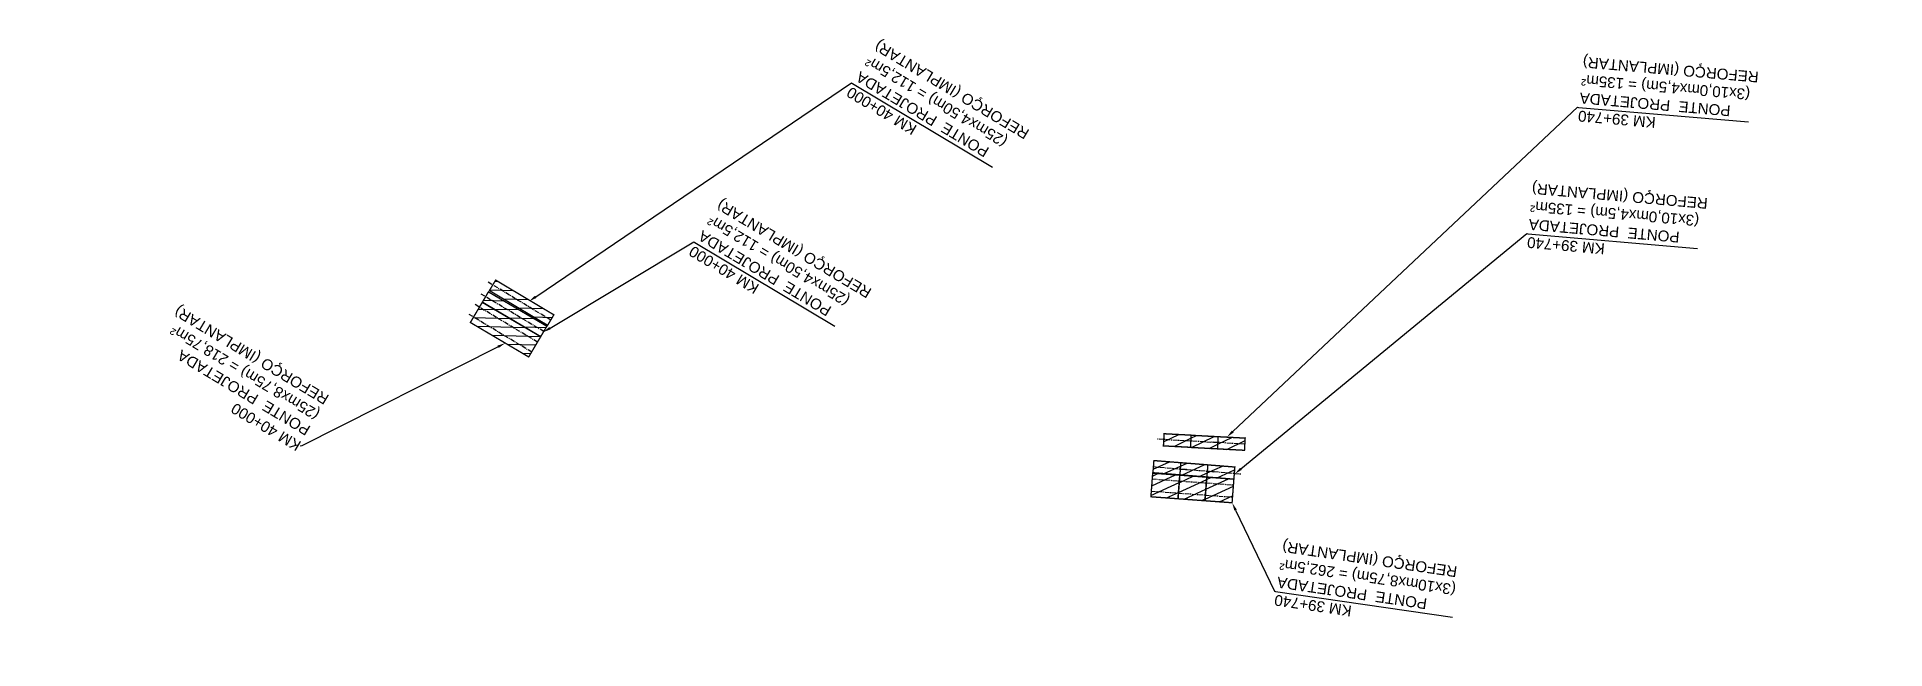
# Model space of a CAD drawing. Header units: metres. Extents: x 288915 to 323983, y 7382661 to 7464883.
# Drawn here: x 320757 to 321439, y 7424650 to 7424877 of the extents above; entities that cross this region are included whole.
import ezdxf
from ezdxf import colors
from ezdxf.entities.mleader import LeaderData, LeaderLine
from ezdxf.math import Vec2, Vec3

# ---------------------------------------------------------------- set-up
doc = ezdxf.new("R2010")
doc.units = ezdxf.units.M
doc.linetypes.add('CENTER', pattern=[50.800000000000004, 31.75, -6.35, 6.35, -6.35])
for name, color, linetype in [('_DRENAGEM _TEXTOS_TIC', 2, 'Continuous'), ('_PASS. INFERIOR A CONSTRUIR', 10, 'Continuous'), ('A-IMAGENS', 255, 'Continuous')]:
    doc.layers.add(name, color=color, linetype=linetype)
doc.styles.add('SIMPLEX', font='simplex.shx')

# ---------------------------------------------------------------- blocks, each defined once
blk = doc.blocks.new('PONTE SIMPLES 10 - MRS')
at = {"layer": '_PASS. INFERIOR A CONSTRUIR', "lineweight": -3}
h = blk.add_hatch(dxfattribs=at)
h.set_pattern_fill('ANSI31', color=160, scale=0.9999999999999997, angle=-42.12060717935838)
h.set_pattern_definition([(120, (-55.23883416689932, 51.95889081666246), (-2.749630657015592, -1.587499999999998), [])])
h.paths.add_polyline_path([(-63.86999645642936, 95.1945745148696), (-59.37153994012624, 95.26468816306442), (-59.54506766051054, 105.2593851555139), (-64.04353798925877, 105.1901692235842)])
at = {"layer": '_PASS. INFERIOR A CONSTRUIR', "color": 160, "lineweight": 30, "const_width": 0.4999999999999998, "flags": 128}
blk.add_lwpolyline([(-63.86999645642936, 95.1945745148696), (-59.37153994012624, 95.26468816306442), (-59.54506766051054, 105.2593851555139), (-64.04353798925877, 105.1901692235842)], close=True, dxfattribs=at)
at = {"layer": 'A-IMAGENS', "color": 160, "linetype": 'CENTER', "ltscale": 0.05}
blk.add_line((-61.6202627485618, 95.22919015213847), (-61.72417731489986, 107.8140683718957), dxfattribs=at)
blk = doc.blocks.new('PONTE SIMPLES 10')
at = {"layer": '_PASS. INFERIOR A CONSTRUIR', "lineweight": -3}
h = blk.add_hatch(dxfattribs=at)
h.set_pattern_fill('ANSI31', color=256, scale=0.9999999999999998, angle=-42.12060717935838)
h.set_pattern_definition([(120, (-1.862645149230957e-09, 52.61710597015917), (-2.749630657015592, -1.587499999999999), [])])
h.paths.add_polyline_path([(-8.631162291392684, 95.85278966836631), (-4.132705775089562, 95.92290331656113), (-4.306233495473862, 105.9176003090106), (-8.804703824222088, 105.8483843770809)])
at = {"layer": '_PASS. INFERIOR A CONSTRUIR', "lineweight": 30, "const_width": 0.4999999999999999, "flags": 128}
blk.add_lwpolyline([(-8.631162291392684, 95.85278966836631), (-4.132705775089562, 95.92290331656113), (-4.306233495473862, 105.9176003090106), (-8.804703824222088, 105.8483843770809)], close=True, dxfattribs=at)
at = {"layer": 'A-IMAGENS', "color": 20, "linetype": 'CENTER', "ltscale": 0.05}
blk.add_line((-6.381428583525121, 95.88740530563518), (-6.485343149863183, 108.4722835253924), dxfattribs=at)
blk = doc.blocks.new('PONTE DUPLA 10')
at = {"layer": '_PASS. INFERIOR A CONSTRUIR', "lineweight": -3}
h = blk.add_hatch(dxfattribs=at)
h.set_pattern_fill('ANSI31', color=256, scale=0.9999999999999998, angle=-42.12060717935838)
h.set_pattern_definition([(120, (42.9488495644182, 53.13832125486806), (-2.749630657015592, -1.587499999999999), [])])
h.paths.add_polyline_path([(34.31768727488816, 96.3740049530752), (43.06420028023422, 96.5103047164157), (42.88954650983214, 106.5850133788772), (34.14301969204098, 106.4496113318019)])
at = {"layer": '_PASS. INFERIOR A CONSTRUIR', "lineweight": 30, "const_width": 0.4999999999999999, "flags": 128}
blk.add_lwpolyline([(34.31768727488816, 96.3740049530752), (43.06420028023422, 96.5103047164157), (42.88954650983214, 106.5850133788772), (34.14301969204098, 106.4496113318019)], close=True, dxfattribs=at)
at = {"layer": 'A-IMAGENS', "color": 20, "linetype": 'CENTER', "ltscale": 0.05}
for p, q in [((36.26662112003113, 106.4783127185638), (36.44128179665575, 96.4031551979697)), ((40.765945081842, 106.5563119921153), (40.94060575846662, 96.48115447152121))]:
    blk.add_line(p, q, dxfattribs=at)
blk = doc.blocks.new('PONTE SIMPLES 25')
at = {"layer": '_PASS. INFERIOR A CONSTRUIR', "lineweight": -3}
h = blk.add_hatch(dxfattribs=at)
h.set_pattern_fill('ANSI31', color=256, scale=0.9999999999999998, angle=-42.12060717935838)
h.set_pattern_definition([(120, (-9.313225746154785e-10, 150.4700311566703), (-2.749630657015592, -1.587499999999999), [])])
h.paths.add_polyline_path([(-8.631162289530039, 193.7057148544118), (-4.132705774158239, 193.7758285030723), (-4.517862197943032, 218.8078507753089), (-9.016332526691258, 218.7386348433793)])
at = {"layer": '_PASS. INFERIOR A CONSTRUIR', "lineweight": 30, "const_width": 0.4999999999999999, "flags": 128}
blk.add_lwpolyline([(-8.631162289530039, 193.7057148544118), (-4.132705774158239, 193.7758285030723), (-4.517862197943032, 218.8078507753089), (-9.016332526691258, 218.7386348433793)], close=True, dxfattribs=at)
at = {"layer": 'A-IMAGENS', "color": 20, "linetype": 'CENTER', "ltscale": 0.05}
blk.add_line((-6.381428582593799, 193.7403304916807), (-6.605774007737637, 220.9103408339433), dxfattribs=at)
blk = doc.blocks.new('PONTE SIMPLES 25 - MRS')
at = {"layer": '_PASS. INFERIOR A CONSTRUIR', "lineweight": -3}
h = blk.add_hatch(dxfattribs=at)
h.set_pattern_fill('ANSI31', color=160, scale=0.9999999999999996, angle=-42.12060717935838)
h.set_pattern_definition([(120, (-55.238834165968, 149.8118160027079), (-2.749630657015591, -1.587499999999998), [])])
h.paths.add_polyline_path([(-63.86999645363539, 193.0474996999837), (-59.37153993919492, 193.1176133486442), (-59.75669636297971, 218.1496356213465), (-64.25516669172794, 218.0804196894169)])
at = {"layer": '_PASS. INFERIOR A CONSTRUIR', "color": 160, "lineweight": 30, "const_width": 0.4999999999999998, "flags": 128}
blk.add_lwpolyline([(-63.86999645363539, 193.0474996999837), (-59.37153993919492, 193.1176133486442), (-59.75669636297971, 218.1496356213465), (-64.25516669172794, 218.0804196894169)], close=True, dxfattribs=at)
at = {"layer": 'A-IMAGENS', "color": 160, "linetype": 'CENTER', "ltscale": 0.05}
blk.add_line((-61.62026274763048, 193.0821153377183), (-61.84460817277431, 220.2521256795153), dxfattribs=at)
blk = doc.blocks.new('PONTE DUPLA 25')
at = {"layer": '_PASS. INFERIOR A CONSTRUIR', "lineweight": -3}
h = blk.add_hatch(dxfattribs=at)
h.set_pattern_fill('ANSI31', color=256, scale=0.9999999999999998, angle=-42.12060717935838)
h.set_pattern_definition([(120, (42.94884956534952, 150.9912464409135), (-2.749630657015592, -1.587499999999999), [])])
h.paths.add_polyline_path([(34.31768727581948, 194.2269301391207), (43.06420028116554, 194.3632299024612), (42.67904385738075, 219.3952521751635), (33.93251703865826, 219.2598501280881)])
at = {"layer": '_PASS. INFERIOR A CONSTRUIR', "lineweight": 30, "const_width": 0.4999999999999999, "flags": 128}
blk.add_lwpolyline([(34.31768727581948, 194.2269301391207), (43.06420028116554, 194.3632299024612), (42.67904385738075, 219.3952521751635), (33.93251703865826, 219.2598501280881)], close=True, dxfattribs=at)
at = {"layer": 'A-IMAGENS', "color": 20, "linetype": 'CENTER', "ltscale": 0.05}
for p, q in [((36.44729412576974, 194.2165248588728), (36.22294869969458, 221.3865352011355)), ((40.69714925140011, 194.2516163272567), (40.47280382532495, 221.4216266695194))]:
    blk.add_line(p, q, dxfattribs=at)

msp = doc.modelspace()

# ---------------------------------------------------------------- block references
at = {"layer": 'A-IMAGENS'}
for name, p, rotation in [('PONTE SIMPLES 25', (321112.6143220501, 7424672.275520748), 58.63835627457404), ('PONTE SIMPLES 25 - MRS', (321143.0790396575, 7424722.7887457), 58.28200705985483), ('PONTE DUPLA 25', (321086.0085965707, 7424627.538572373), 58.51592241693064), ('PONTE SIMPLES 10 - MRS', (321282.1952377211, 7424781.846375014), 85.96725539232955), ('PONTE SIMPLES 10 - MRS', (321292.1752212243, 7424781.277157026), 85.96725539232955), ('PONTE SIMPLES 10 - MRS', (321302.1573751709, 7424780.747362324), 85.96725539232955), ('PONTE DUPLA 10', (321271.038547951, 7424662.873935213), 84.78798014545747), ('PONTE SIMPLES 10', (321073.0089994493, 7424720.563655901), 264.4749638006111), ('PONTE DUPLA 10', (321281.0086654704, 7424662.138478097), 84.78798014545747), ('PONTE SIMPLES 10', (321082.9748655454, 7424719.774008385), 264.4749638006111), ('PONTE DUPLA 10', (321290.9787864892, 7424661.40302072), 84.78798014545747), ('PONTE SIMPLES 10', (321092.9392984873, 7424718.966672361), 264.4749638006111)]:
    msp.add_blockref(name, p, dxfattribs=dict(at, rotation=rotation))

# ---------------------------------------------------------------- leaders
at = {"layer": '_DRENAGEM _TEXTOS_TIC', "color": 2, "linetype": 'Continuous', "lineweight": -3}
ml = msp.add_multileader_mtext('Standard', dxfattribs=at)
ml.set_content('{\\fArial|b0|i0|c0|p34;\\C256;KM 40+000\\PPONTE  PROJETADA \\P(25mx4,50m) = 112,5m²\\PREFORÇO (IMPLANTAR)}', color=2, style='SIMPLEX')
ml.set_leader_properties(color=256)
ml.build(insert=Vec2(0, 0))
ml.multileader.update_dxf_attribs({"text_right_attachment_type": 6, "dogleg_length": 0.36, "arrow_head_size": 3})
ctx = ml.context
ctx.base_point, ctx.arrow_head_size, ctx.landing_gap_size, ctx.plane_origin, ctx.plane_x_axis, ctx.plane_y_axis = Vec3(321112.0995423239, 7424823.867500714), 3, 0.09, Vec3(321163.7895884127, 7424972.997536187), Vec3(-0.8579166689981855, 0.5137888564917087), Vec3(-0.5137888564917087, -0.8579166689981855)
ctx.right_attachment, ctx.text_align_type = 6, 2
notes = []
notes.append((ctx, [(1, (1, 1, 0), (321057.5840934033, 7424859.532298719), (0.8579166689981856, -0.5137888564917087), 0.36, [(0, [(320938.4244619412, 7424778.797878052)], 0, [])])]))
ctx.mtext.insert, ctx.mtext.text_direction, ctx.mtext.rotation, ctx.mtext.width, ctx.mtext.defined_height, ctx.mtext.alignment, ctx.mtext.flow_direction = Vec3(321055.3107903906, 7424854.860526419), Vec3(-0.8579166689981855, 0.5137888564917087), 2.601997328371025, 111.7767228919464, 31.93177934623515, 3, 5
ml = msp.add_multileader_mtext('Standard', dxfattribs=at)
ml.set_content('{\\fArial|b0|i0|c0|p34;\\C256;KM 39+740\\PPONTE  PROJETADA \\P(3x10,0mx4,5m) = 135m²\\PREFORÇO (IMPLANTAR)}', color=2, style='SIMPLEX')
ml.set_leader_properties(color=256)
ml.build(insert=Vec2(0, 0))
ml.multileader.update_dxf_attribs({"text_right_attachment_type": 6, "dogleg_length": 0.36, "arrow_head_size": 3})
ctx = ml.context
ctx.base_point, ctx.arrow_head_size, ctx.landing_gap_size, ctx.plane_origin, ctx.plane_x_axis, ctx.plane_y_axis = Vec3(321390.402462823, 7424842.377962559), 3, 0.09, Vec3(321412.1191895286, 7424987.841498471), Vec3(-0.9963013881538293, 0.08592755066189628), Vec3(-0.08592755066189628, -0.9963013881538293)
ctx.right_attachment, ctx.text_align_type = 6, 2
notes.append((ctx, [(1, (1, 1, 0), (321325.77171175, 7424850.549743485), (0.9963013881538294, -0.08592755066189639), 0.3600000000000004, [(0, [(321196.1805487653, 7424728.578673978)], 0, [])])]))
ctx.mtext.insert, ctx.mtext.text_direction, ctx.mtext.rotation, ctx.mtext.width, ctx.mtext.defined_height, ctx.mtext.alignment, ctx.mtext.flow_direction = Vec3(321325.7752873103, 7424845.354230975), Vec3(-0.9963013881538293, 0.08592755066189628), 3.055559008398036, 111.7767228919464, 31.93177934623516, 3, 5
ml = msp.add_multileader_mtext('Standard', dxfattribs=at)
ml.set_content('{\\fArial|b0|i0|c0|p34;\\C256;KM 39+740\\PPONTE  PROJETADA \\P(3x10,0mx4,5m) = 135m²\\PREFORÇO (IMPLANTAR)}', color=2, style='SIMPLEX')
ml.set_leader_properties(color=256)
ml.build(insert=Vec2(0, 0))
ml.multileader.update_dxf_attribs({"text_right_attachment_type": 6, "dogleg_length": 0.36, "arrow_head_size": 3})
ctx = ml.context
ctx.base_point, ctx.arrow_head_size, ctx.landing_gap_size, ctx.plane_origin, ctx.plane_x_axis, ctx.plane_y_axis = Vec3(321371.5849887372, 7424795.658837049), 3, 0.09, Vec3(321334.1208819275, 7424999.776076054), Vec3(-0.9963013881538293, 0.08592755066189628), Vec3(-0.08592755066189628, -0.9963013881538293)
ctx.right_attachment, ctx.text_align_type = 6, 2
notes.append((ctx, [(1, (1, 1, 0), (321306.9542376641, 7424803.830617975), (0.9963013881538293, -0.08592755066189628), 0.36, [(0, [(321199.0827686453, 7424714.96733856)], 0, [])])]))
ctx.mtext.insert, ctx.mtext.text_direction, ctx.mtext.rotation, ctx.mtext.width, ctx.mtext.defined_height, ctx.mtext.alignment, ctx.mtext.flow_direction = Vec3(321306.9578132245, 7424798.635105466), Vec3(-0.9963013881538293, 0.08592755066189628), 3.055559008398036, 111.7767228919464, 31.93177934623516, 3, 5
ml = msp.add_multileader_mtext('Standard', dxfattribs=at)
ml.set_content('{\\fArial|b0|i0|c0|p34;\\C256;KM 40+000\\PPONTE  PROJETADA \\P(25mx4,50m) = 112,5m²\\PREFORÇO (IMPLANTAR)}', color=2, style='SIMPLEX')
ml.set_leader_properties(color=256)
ml.build(insert=Vec2(0, 0))
ml.multileader.update_dxf_attribs({"text_right_attachment_type": 6, "dogleg_length": 0.36, "arrow_head_size": 3})
ctx = ml.context
ctx.base_point, ctx.arrow_head_size, ctx.landing_gap_size, ctx.plane_origin, ctx.plane_x_axis, ctx.plane_y_axis = Vec3(321053.8506822703, 7424765.07972316), 3, 0.09, Vec3(321213.4578045739, 7424909.227881745), Vec3(-0.8579166689981855, 0.5137888564917087), Vec3(-0.5137888564917087, -0.8579166689981855)
ctx.right_attachment, ctx.text_align_type = 6, 2
notes.append((ctx, [(1, (1, 1, 0), (320999.3352333497, 7424800.744521164), (0.8579166689981855, -0.5137888564917088), 0.3600000000000004, [(0, [(320943.6098044171, 7424767.370733805)], 0, [])])]))
ctx.mtext.insert, ctx.mtext.text_direction, ctx.mtext.rotation, ctx.mtext.width, ctx.mtext.defined_height, ctx.mtext.alignment, ctx.mtext.flow_direction = Vec3(320997.061930337, 7424796.072748865), Vec3(-0.8579166689981855, 0.5137888564917087), 2.601997328371025, 111.7767228919464, 31.93177934623515, 3, 5
ml = msp.add_multileader_mtext('Standard', dxfattribs=at)
ml.set_content('{\\fArial|b0|i0|c0|p34;\\C256;KM 40+000\\PPONTE  PROJETADA \\P(25mx8,75m) = 218,75m²\\PREFORÇO (IMPLANTAR)}', color=2, style='SIMPLEX')
ml.set_leader_properties(color=256)
ml.build(insert=Vec2(0, 0))
ml.multileader.update_dxf_attribs({"text_right_attachment_type": 6, "dogleg_length": 0.36, "arrow_head_size": 3})
ctx = ml.context
ctx.base_point, ctx.arrow_head_size, ctx.landing_gap_size, ctx.plane_origin, ctx.plane_x_axis, ctx.plane_y_axis = Vec3(320853.9629975001, 7424725.420450563), 3, 0.09, Vec3(321172.9873179772, 7424815.591128873), Vec3(-0.8579166689981857, 0.5137888564917088), Vec3(-0.5137888564917088, -0.8579166689981857)
ctx.right_attachment = 6
notes.append((ctx, [(0, (1, 1, 0), (320854.271847501, 7424725.235486574), (-0.8579166689981857, 0.5137888564917088), 0.36, [(0, [(320929.654296498, 7424763.35357502)], 0, [])])]))
ctx.mtext.insert, ctx.mtext.text_direction, ctx.mtext.rotation, ctx.mtext.width, ctx.mtext.defined_height, ctx.mtext.flow_direction = Vec3(320852.5561022431, 7424723.246407903), Vec3(-0.8579166689981855, 0.5137888564917087), 2.601997328371025, 111.7767228919464, 31.93177934623515, 5
ml = msp.add_multileader_mtext('Standard', dxfattribs=at)
ml.set_content('{\\fArial|b0|i0|c0|p34;\\C256;KM 39+740\\PPONTE  PROJETADA \\P(3x10mx8,75m) = 262,5m²\\PREFORÇO (IMPLANTAR)}', color=2, style='SIMPLEX')
ml.set_leader_properties(color=256)
ml.build(insert=Vec2(0, 0))
ml.multileader.update_dxf_attribs({"text_right_attachment_type": 6, "dogleg_length": 0.36, "arrow_head_size": 3})
ctx = ml.context
ctx.base_point, ctx.arrow_head_size, ctx.landing_gap_size, ctx.plane_origin, ctx.plane_x_axis, ctx.plane_y_axis = Vec3(321278.539468249, 7424659.520835154), 3, 0.09, Vec3(321401.4243599616, 7424880.676815993), Vec3(-0.9894598196946904, 0.1448076835314721), Vec3(-0.1448076835314721, -0.9894598196946904)
ctx.right_attachment, ctx.text_align_type = 6, 2
notes.append((ctx, [(1, (1, 1, 0), (321213.8126061675, 7424671.609190098), (0.9894598196946904, -0.1448076835314722), 0.3600000000000004, [(0, [(321198.1256416346, 7424704.320360246)], 0, [])])]))
ctx.mtext.insert, ctx.mtext.text_direction, ctx.mtext.rotation, ctx.mtext.width, ctx.mtext.defined_height, ctx.mtext.alignment, ctx.mtext.flow_direction = Vec3(321213.5083400967, 7424666.422593412), Vec3(-0.9894598196946904, 0.1448076835314721), 2.996274048962936, 111.7767228919464, 31.93177934623515, 3, 5
for ctx, leaders in notes:
    for number, flags, end, landing, length, lines in leaders:
        leader = LeaderData()
        leader.index, (leader.has_last_leader_line, leader.has_dogleg_vector, leader.attachment_direction) = number, flags
        leader.last_leader_point, leader.dogleg_vector, leader.dogleg_length = Vec3(end), Vec3(landing), length
        for number, points, colour, breaks in lines:
            line = LeaderLine()
            line.index, line.vertices, line.color, line.breaks = number, Vec3.list(points), colors.encode_raw_color(colour), breaks
            leader.lines.append(line)
        ctx.leaders.append(leader)

doc.saveas('drawing.dxf')
